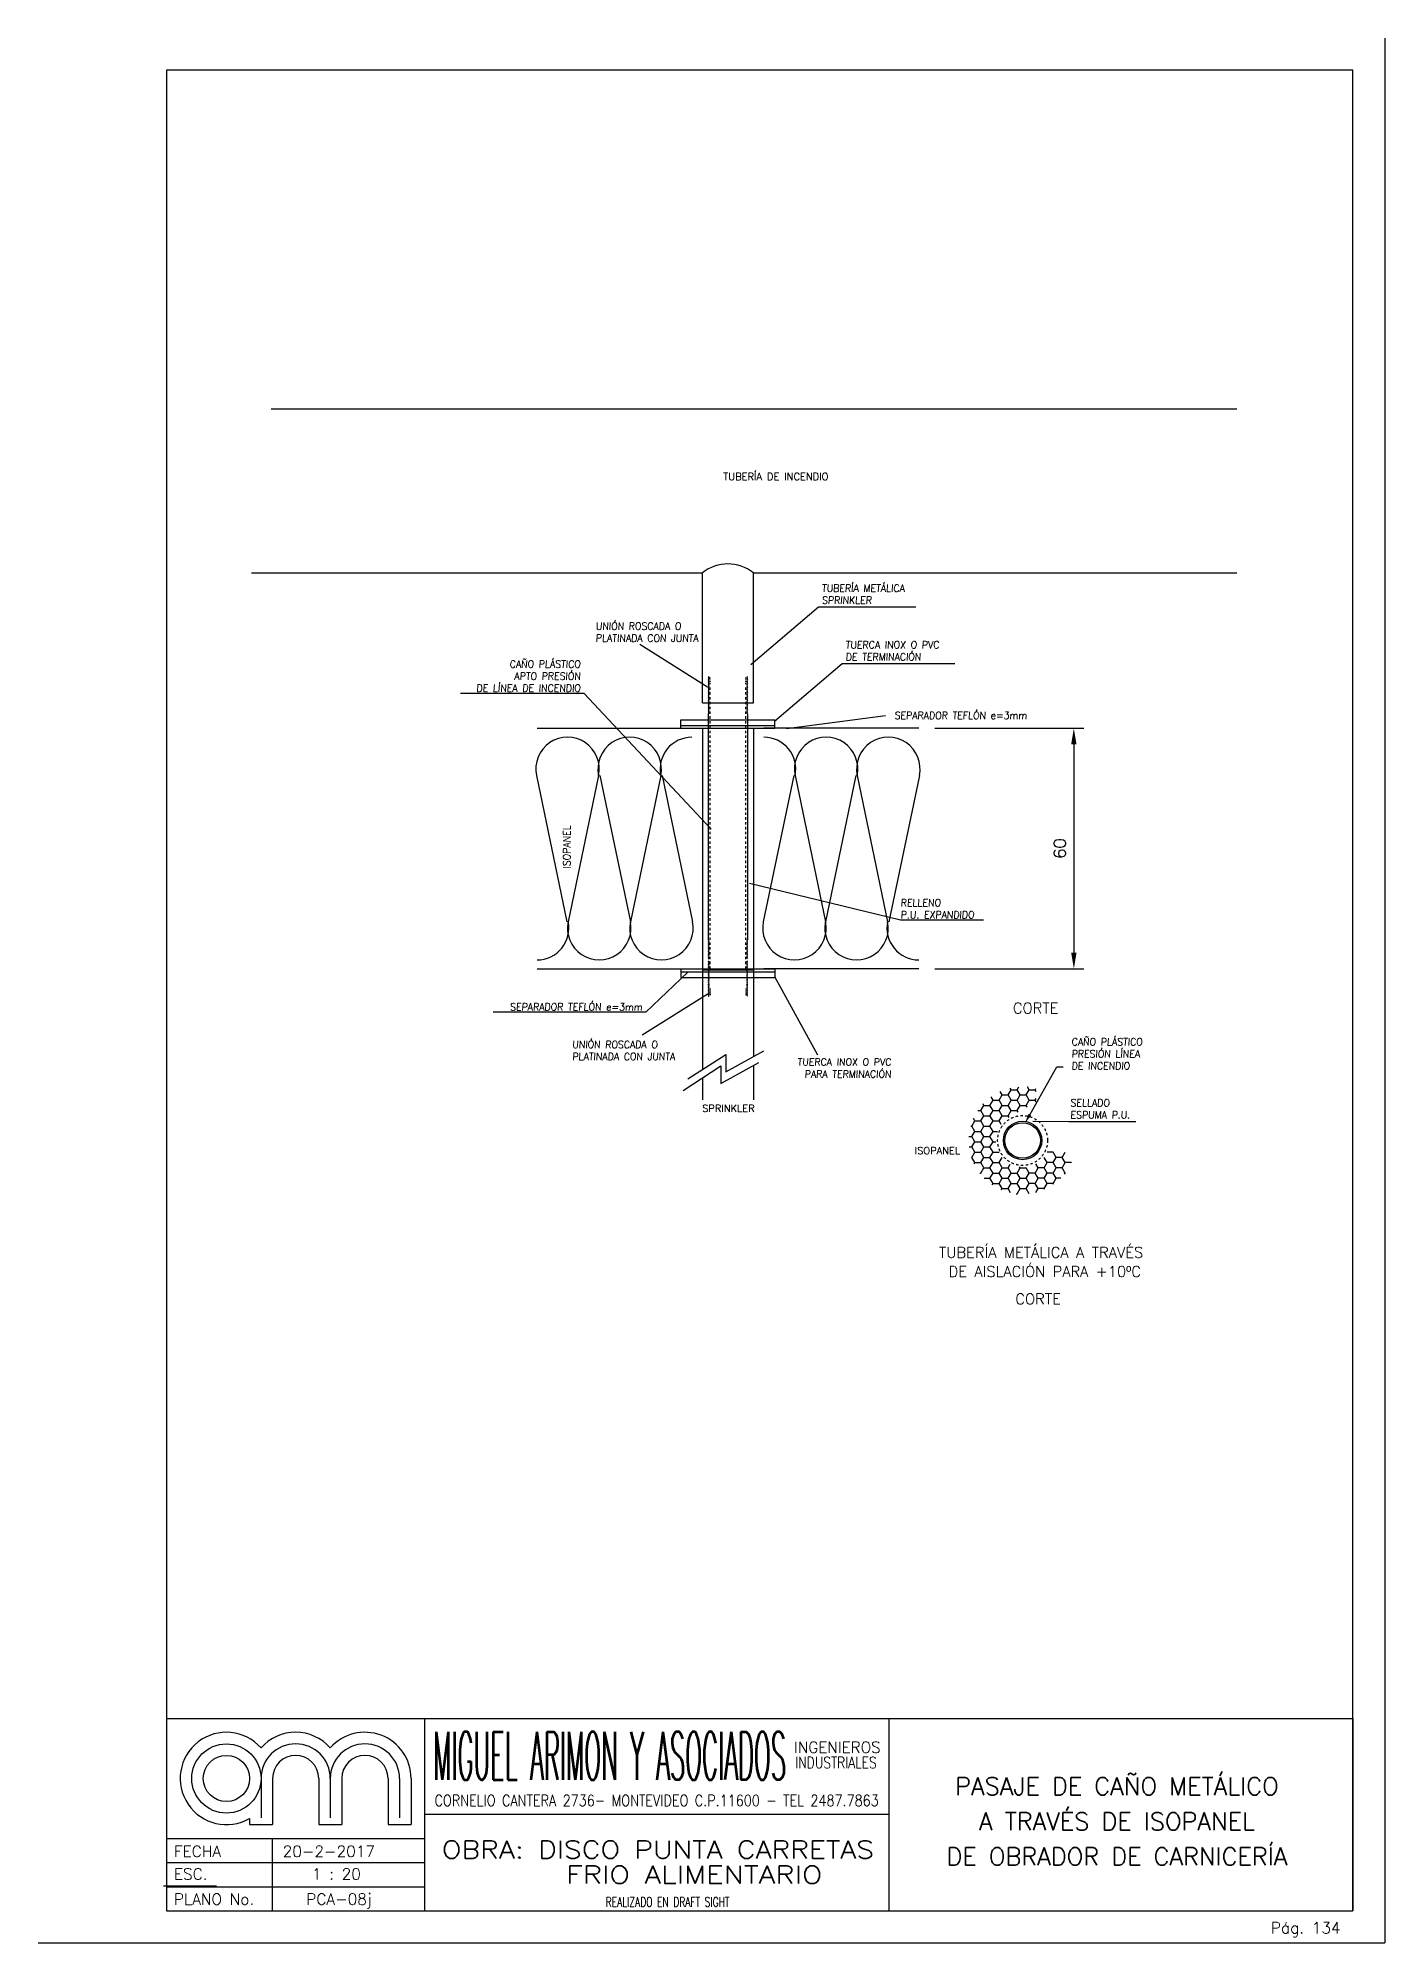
# Model space of a CAD drawing. Extents: x 2682 to 23682, y -29604 to -17724.
# Drawn here: x 19482 to 23682, y -29604 to -23664 of the extents above; entities that cross this region are included whole.
import ezdxf
from ezdxf.enums import TextEntityAlignment as Align

# ---------------------------------------------------------------- set-up
doc = ezdxf.new("R2010")
doc.units = 0
doc.header["$MEASUREMENT"] = 0
doc.header["$PDMODE"] = 33
doc.linetypes.add('PUN2', pattern=[15, 7.5, -7.5])
doc.layers.get('0').update_dxf_attribs({"linetype": 'CONTINUOUS'})
doc.layers.get('DEFPOINTS').update_dxf_attribs({"linetype": 'CONTINUOUS'})
for name, color, linetype in [('0.25', 50, 'CONTINUOUS'), ('0.6', 15, 'CONTINUOUS'), ('FI', 2, 'CONTINUOUS'), ('FIN', 2, 'CONTINUOUS'), ('GR', 9, 'CONTINUOUS'), ('ISO', 19, 'CONTINUOUS'), ('MA', 15, 'CONTINUOUS'), ('ME', 7, 'CONTINUOUS'), ('MF', 19, 'CONTINUOUS'), ('QUOTE', 4, 'CONTINUOUS'), ('RIEL', 70, 'CONTINUOUS'), ('TX', 13, 'CONTINUOUS')]:
    doc.layers.add(name, color=color, linetype=linetype)
doc.styles.add('ROMANS', font='romans')
doc.styles.add('rpm', font='romans.shx', dxfattribs={"width": 0.95, "oblique": 3})
doc.dimstyles.new('RPM 1-25', dxfattribs={"dimscale": 25, "dimtxt": 1.5, "dimasz": 2, "dimexe": 1.25, "dimexo": 2, "dimgap": 1, "dimtad": 1, "dimdec": 0, "dimtxsty": 'ROMANS', "dimcen": 2.5, "dimclrd": 256, "dimclre": 256, "dimclrt": 256, "dimadec": 0, "dimazin": 0, "dimtfac": 1, "dimtdec": 0, "dimtix": 1, "dimtmove": 2, "dimatfit": 3, "dimfxl": 1, "dimtolj": 1, "dimlwd": -1, "dimlwe": -1, "dimarcsym": 0})
doc.dimstyles.new('RPM 1-5', dxfattribs={"dimscale": 5, "dimtxt": 1.5, "dimasz": 2, "dimexe": 1.25, "dimexo": 2, "dimgap": 1, "dimtad": 1, "dimdec": 0, "dimtxsty": 'ROMANS', "dimcen": 2.5, "dimclrd": 256, "dimclre": 256, "dimclrt": 256, "dimadec": 0, "dimazin": 0, "dimtfac": 1, "dimtdec": 0, "dimtix": 1, "dimtmove": 2, "dimatfit": 3, "dimfxl": 1, "dimtolj": 1, "dimlwd": -1, "dimlwe": -1, "dimarcsym": 0})

msp = doc.modelspace()

# ---------------------------------------------------------------- texts
at = {"layer": '0.6', "style": 'ROMANS'}
for s, width, p, p2 in [('OBRA: DISCO PUNTA CARRETAS', 1.035604, (20741.14074, -29340.56464), (22089.15215, -29340.56464)), ('FRIO ALIMENTARIO', 1.088962, (21129.00234, -29418.87679), (21927.57484, -29418.87679))]:
    msp.add_text(s, height=55, dxfattribs=dict(at, width=width)).set_placement(p, p2, align=Align.FIT)
at = {"layer": 'FI', "style": 'ROMANS'}
for s, width, p, p2 in [('INGENIEROS ', 0.868836, (21839.37855, -29011.51609), (22133.33482, -29011.51609)), ('INDUSTRIALES', 0.729467, (21843.11524, -29059.23101), (22097.21306, -29059.23101)), ('CORNELIO CANTERA 2736- MONTEVIDEO C.P.11600 - TEL 2487.7863', 0.730272, (20718.35883, -29177.46292), (22103.44096, -29177.46292))]:
    msp.add_text(s, height=35, dxfattribs=dict(at, width=width)).set_placement(p, p2, align=Align.FIT)
for s, p in [('20-2-2017', (20244.83721, -29336.00121)), ('Pág. 134', (23326.47856, -29574.5967))]:
    msp.add_text(s, height=35, dxfattribs=at).set_placement(p)
at = {"layer": 'FI', "style": 'ROMANS', "width": 0.691964}
msp.add_text('REALIZADO EN DRAFT SIGHT', height=30, dxfattribs=at).set_placement((21445.19497, -29476.37237), align=Align.MIDDLE)
at = {"layer": 'GR', "style": 'ROMANS', "width": 0.325217}
msp.add_text('MIGUEL ARIMON Y ASOCIADOS', height=150, dxfattribs=at).set_placement((20713.37653, -29095.82046), (21814.467, -29095.82046), align=Align.FIT)
at = {"layer": 'MA', "style": 'ROMANS'}
for s, p in [('PASAJE DE CAÑO METÁLICO', (22846.55045, -29106.23022)), ('A TRAVÉS DE ISOPANEL', (22846.55045, -29215.80329)), ('DE OBRADOR DE CARNICERÍA', (22846.55045, -29325.2783))]:
    msp.add_text(s, height=55, dxfattribs=at).set_placement(p, align=Align.MIDDLE)
at = {"layer": 'ME', "style": 'ROMANS'}
for s, p in [('FECHA', (19905.58729, -29336.00121)), ('ESC.', (19905.58729, -29406.61315)), ('1 : 20', (20335.67919, -29406.61315)), ('PLANO No.', (19905.58729, -29485.01244)), ('PCA-08j', (20318.35565, -29485.01244))]:
    msp.add_text(s, height=35, dxfattribs=at).set_placement(p)
at = {"layer": 'TX', "style": 'rpm'}
for s, p in [('TUBERÍA DE INCENDIO', (21619.02426, -25042.59592)), ('SPRINKLER', (21552.86745, -27012.79086)), ('ISOPANEL', (22215.81692, -27144.81186))]:
    msp.add_text(s, height=22.5, dxfattribs=at).set_placement(p)
at = {"layer": 'TX', "style": 'rpm', "oblique": 3, "width": 0.95}
msp.add_text('SEPARADOR TEFLÓN e=3mm', height=22.5, dxfattribs=at).set_placement((22152.77972, -25787.56782))
msp.add_text('ISOPANEL', height=22.5, rotation=90, dxfattribs=at).set_placement((21142.03132, -26254.13597))
at = {"layer": 'TX', "style": 'ROMANS'}
for s, p in [('CORTE', (22592.94661, -26689.05842)), ('TUBERÍA METÁLICA A TRAVÉS ', (22621.39336, -27445.07999)), ('DE AISLACIÓN PARA +10ºC', (22621.39336, -27504.70774)), ('CORTE', (22600.64852, -27595.75972))]:
    msp.add_text(s, height=33.471, dxfattribs=at).set_placement(p, align=Align.MIDDLE)
at = {"layer": 'TX', "char_height": 22.5, "style": 'rpm'}
for s, insert, attachment_point in [('TUBERÍA METÁLICA\\PSPRINKLER', (21926.36634, -25368.27406), 1), ('UNIÓN ROSCADA O\\PPLATINADA CON JUNTA', (21221.12502, -25486.37645), 1), ('CAÑO PLÁSTICO \\PAPTO PRESIÓN\\PDE LÍNEA DE INCENDIO', (21174.00682, -25702.38458), 9), ('TUERCA INOX O PVC\\PDE TERMINACIÓN', (22000.33676, -25544.89039), 1), ('RELLENO \\PP.U. EXPANDIDO', (22171.93561, -26349.08176), 1), ('SEPARADOR TEFLÓN e=3mm', (21366.86077, -26696.30985), 9), ('UNIÓN ROSCADA O\\PPLATINADA CON JUNTA', (21147.8169, -26791.27013), 1), ('CAÑO PLÁSTICO\\PPRESIÓN LÍNEA\\PDE INCENDIO', (22704.83974, -26782.90089), 1), ('TUERCA INOX O PVC \\PPARA TERMINACIÓN', (22142.61543, -26875.83733), 6), ('SELLADO \\PESPUMA P.U.', (22701.20753, -26973.05994), 1)]:
    msp.add_mtext(s, dxfattribs=dict(at, insert=insert, attachment_point=attachment_point))

# ---------------------------------------------------------------- blocks, each defined once
blk = doc.blocks.new('*D847')
at = {"layer": 'DEFPOINTS', "color": 0, "transparency": 16777216}
for p in [(22228.3, -25816.4), (22228.3, -26566.4), (22712, -26566.4)]:
    blk.add_point(p, dxfattribs=at)
at = {"layer": 'TX', "transparency": 16777216}
for p, q in [((22278.3, -25816.4), (22743.3, -25816.4)), ((22712, -25866.4), (22712, -26516.4)), ((22278.3, -26566.4), (22743.3, -26566.4))]:
    blk.add_line(p, q, dxfattribs=at)
for points in [[(22703.7, -25866.4), (22720.4, -25866.4), (22712, -25816.4)], [(22703.7, -26516.4), (22720.4, -26516.4), (22712, -26566.4)]]:
    blk.add_solid(points, dxfattribs=at)
at = {"layer": 'TX', "transparency": 16777216, "insert": (22668.3, -26191.4), "char_height": 37.5, "attachment_point": 5, "rotation": 90, "style": 'ROMANS'}
blk.add_mtext('\\A1;60', dxfattribs=at)

# ---------------------------------------------------------------- dimensions: what is measured, and where the dimension line sits
at = {"layer": 'TX'}
dim = msp.add_linear_dim(base=(22712.03155, -26566.44385), p1=(22228.29769, -25816.44385), p2=(22228.29769, -26566.44385), angle=90, text='60', dimstyle='RPM 1-25', dxfattribs=at)
dim.commit()
dim.dimension.update_dxf_attribs({"geometry": '*D847', "text_midpoint": (22668.28155, -26191.44385)})

# ---------------------------------------------------------------- linework, layer by layer
for p, q in [((21486.01229, -25807.44385), (21486.01229, -25789.44385)), ((21486.01229, -25789.44385), (21780.01229, -25789.44385)), ((21486.01229, -25816.44385), (21486.01229, -25807.44385)), ((21486.01229, -25807.44385), (21780.01229, -25807.44385)), ((21486.01229, -25816.44385), (21780.01229, -25816.44385)), ((21780.01229, -25807.44385), (21780.01229, -25789.44385)), ((21780.01229, -25816.44385), (21780.01229, -25807.44385)), ((21486.01229, -26566.44385), (21486.01229, -26575.44385)), ((21486.01229, -26566.44385), (21780.01229, -26566.44385)), ((21486.01229, -26575.44385), (21486.01229, -26593.44385)), ((21486.01229, -26575.44385), (21780.01229, -26575.44385)), ((21486.01229, -26593.44385), (21780.01229, -26593.44385)), ((21780.01229, -26575.44385), (21780.01229, -26593.44385))]:
    msp.add_line(p, q)
at = {"layer": '0.25'}
for radius in [60, 55.5]:
    msp.add_circle((22552.16689, -27101.65009), radius, dxfattribs=at)
at = {"layer": '0.6'}
for p, q in [((19882.04509, -23763.99649), (19882.04509, -29503.99649)), ((23582.04509, -23763.99649), (19882.04509, -23763.99649)), ((23582.04509, -29503.99649), (23582.04509, -23763.99649)), ((19882.04509, -29503.99649), (23582.04509, -29503.99649))]:
    msp.add_line(p, q, dxfattribs=at)
at = {"layer": 'FI'}
for p, q in [((23682.04509, -23663.99649), (23682.04509, -29603.99649)), ((23682.06483, -23663.99649), (23682.06483, -29603.99649)), ((19882.04509, -29353.59627), (20688.4446, -29353.59627)), ((19882.04509, -29428.79627), (20688.4446, -29428.79627)), ((19482.03522, -29603.99649), (23682.04509, -29603.99649)), ((19482.05496, -29603.99649), (23682.06483, -29603.99649))]:
    msp.add_line(p, q, dxfattribs=at)
at = {"layer": 'FIN'}
for p, q in [((21571.74229, -25654.75071), (21574.50229, -25657.00071)), ((21574.50229, -25657.00071), (21571.74229, -25659.25071)), ((21571.74229, -25659.25071), (21574.50229, -25661.50071)), ((21573.12229, -25655.87571), (21574.50229, -25657.00071)), ((21577.74229, -25660.75071), (21577.74229, -25657.75071)), ((21688.74229, -25660.75071), (21688.74229, -25657.75071)), ((21694.74229, -25654.75071), (21691.98229, -25657.00071)), ((21693.36229, -25655.87571), (21691.98229, -25657.00071)), ((21691.98229, -25657.00071), (21694.74229, -25659.25071)), ((21694.74229, -25659.25071), (21691.98229, -25661.50071)), ((21574.50229, -25661.50071), (21571.74229, -25663.75071)), ((21571.74229, -25663.75071), (21574.50229, -25666.00071)), ((21574.50229, -25666.00071), (21571.74229, -25668.25071)), ((21571.74229, -25668.25071), (21574.50229, -25670.50071)), ((21574.50229, -25670.50071), (21571.74229, -25672.75071)), ((21571.74229, -25672.75071), (21574.50229, -25675.00071)), ((21574.50229, -25675.00071), (21571.74229, -25677.25071)), ((21571.74229, -25677.25071), (21574.50229, -25679.50071)), ((21574.50229, -25679.50071), (21571.74229, -25681.75071)), ((21571.74229, -25681.75071), (21574.50229, -25684.00071)), ((21574.50229, -25684.00071), (21571.74229, -25686.25071)), ((21571.74229, -25686.25071), (21574.50229, -25688.50071)), ((21574.50229, -25688.50071), (21571.74229, -25690.75071)), ((21571.74229, -25690.75071), (21574.50229, -25693.00071)), ((21574.50229, -25693.00071), (21571.74229, -25695.25071)), ((21571.74229, -25695.25071), (21574.50229, -25697.50071)), ((21574.50229, -25697.50071), (21571.74229, -25699.75071)), ((21571.74229, -25699.75071), (21574.50229, -25702.00071)), ((21574.50229, -25702.00071), (21571.74229, -25704.25071)), ((21571.74229, -25704.25071), (21574.50229, -25706.50071)), ((21574.50229, -25706.50071), (21571.74229, -25708.75071)), ((21571.74229, -25708.75071), (21574.50229, -25711.00071)), ((21574.50229, -25711.00071), (21571.74229, -25713.25071)), ((21571.74229, -25713.25071), (21574.50229, -25715.50071)), ((21574.50229, -25715.50071), (21571.74229, -25717.75071)), ((21571.74229, -25717.75071), (21574.50229, -25720.00071)), ((21574.50229, -25720.00071), (21571.74229, -25722.25071)), ((21573.12229, -25682.87571), (21574.50229, -25684.00071)), ((21577.74229, -25666.75071), (21577.74229, -25663.75071)), ((21577.74229, -25672.75071), (21577.74229, -25669.75071)), ((21577.74229, -25678.75071), (21577.74229, -25675.75071)), ((21688.74229, -25666.75071), (21688.74229, -25663.75071)), ((21688.74229, -25672.75071), (21688.74229, -25669.75071)), ((21688.74229, -25678.75071), (21688.74229, -25675.75071)), ((21691.98229, -25661.50071), (21694.74229, -25663.75071)), ((21694.74229, -25663.75071), (21691.98229, -25666.00071)), ((21691.98229, -25666.00071), (21694.74229, -25668.25071)), ((21694.74229, -25668.25071), (21691.98229, -25670.50071)), ((21691.98229, -25670.50071), (21694.74229, -25672.75071)), ((21694.74229, -25672.75071), (21691.98229, -25675.00071)), ((21691.98229, -25675.00071), (21694.74229, -25677.25071)), ((21694.74229, -25677.25071), (21691.98229, -25679.50071)), ((21691.98229, -25679.50071), (21694.74229, -25681.75071)), ((21694.74229, -25681.75071), (21691.98229, -25684.00071)), ((21693.36229, -25682.87571), (21691.98229, -25684.00071)), ((21693.36229, -25682.87571), (21691.98229, -25684.00071)), ((21691.98229, -25684.00071), (21694.74229, -25686.25071)), ((21694.74229, -25686.25071), (21691.98229, -25688.50071)), ((21691.98229, -25688.50071), (21694.74229, -25690.75071)), ((21694.74229, -25690.75071), (21691.98229, -25693.00071)), ((21691.98229, -25693.00071), (21694.74229, -25695.25071)), ((21694.74229, -25695.25071), (21691.98229, -25697.50071)), ((21691.98229, -25697.50071), (21694.74229, -25699.75071)), ((21694.74229, -25699.75071), (21691.98229, -25702.00071)), ((21691.98229, -25702.00071), (21694.74229, -25704.25071)), ((21694.74229, -25704.25071), (21691.98229, -25706.50071)), ((21691.98229, -25706.50071), (21694.74229, -25708.75071)), ((21694.74229, -25708.75071), (21691.98229, -25711.00071)), ((21691.98229, -25711.00071), (21694.74229, -25713.25071)), ((21694.74229, -25713.25071), (21691.98229, -25715.50071)), ((21691.98229, -25715.50071), (21694.74229, -25717.75071)), ((21694.74229, -25717.75071), (21691.98229, -25720.00071)), ((21691.98229, -25720.00071), (21694.74229, -25722.25071)), ((21571.74229, -25722.25071), (21574.50229, -25724.50071)), ((21574.50229, -25724.50071), (21571.74229, -25726.75071)), ((21571.74229, -25726.75071), (21574.50229, -25729.00071)), ((21574.50229, -25729.00071), (21571.74229, -25731.25071)), ((21571.74229, -25731.25071), (21574.50229, -25733.50071)), ((21574.50229, -25733.50071), (21571.74229, -25735.75071)), ((21571.74229, -25735.75071), (21574.50229, -25738.00071)), ((21574.50229, -25738.00071), (21571.74229, -25740.25071)), ((21571.74229, -25740.25071), (21574.50229, -25742.50071)), ((21574.50229, -25742.50071), (21571.74229, -25744.75071)), ((21571.74229, -25744.75071), (21574.50229, -25747.00071)), ((21574.50229, -25747.00071), (21571.74229, -25749.25071)), ((21571.74229, -25749.25071), (21574.50229, -25751.50071)), ((21574.50229, -25751.50071), (21571.74229, -25753.75071)), ((21571.74229, -25753.75071), (21574.50229, -25756.00071)), ((21574.50229, -25756.00071), (21571.74229, -25758.25071)), ((21571.74229, -25758.25071), (21574.50229, -25760.50071)), ((21574.50229, -25760.50071), (21571.74229, -25762.75071)), ((21571.74229, -25762.75071), (21574.50229, -25765.00071)), ((21574.50229, -25765.00071), (21571.74229, -25767.25071)), ((21571.74229, -25767.25071), (21574.50229, -25769.50071)), ((21574.50229, -25769.50071), (21571.74229, -25771.75071)), ((21571.74229, -25771.75071), (21571.74229, -26476.44385)), ((21694.74229, -25722.25071), (21691.98229, -25724.50071)), ((21691.98229, -25724.50071), (21694.74229, -25726.75071)), ((21694.74229, -25726.75071), (21691.98229, -25729.00071)), ((21691.98229, -25729.00071), (21694.74229, -25731.25071)), ((21694.74229, -25731.25071), (21691.98229, -25733.50071)), ((21691.98229, -25733.50071), (21694.74229, -25735.75071)), ((21694.74229, -25735.75071), (21691.98229, -25738.00071)), ((21691.98229, -25738.00071), (21694.74229, -25740.25071)), ((21694.74229, -25740.25071), (21691.98229, -25742.50071)), ((21691.98229, -25742.50071), (21694.74229, -25744.75071)), ((21694.74229, -25744.75071), (21691.98229, -25747.00071)), ((21691.98229, -25747.00071), (21694.74229, -25749.25071)), ((21694.74229, -25749.25071), (21691.98229, -25751.50071)), ((21691.98229, -25751.50071), (21694.74229, -25753.75071)), ((21694.74229, -25753.75071), (21691.98229, -25756.00071)), ((21691.98229, -25756.00071), (21694.74229, -25758.25071)), ((21694.74229, -25758.25071), (21691.98229, -25760.50071)), ((21691.98229, -25760.50071), (21694.74229, -25762.75071)), ((21694.74229, -25762.75071), (21691.98229, -25765.00071)), ((21691.98229, -25765.00071), (21694.74229, -25767.25071)), ((21694.74229, -25767.25071), (21691.98229, -25769.50071)), ((21691.98229, -25769.50071), (21694.74229, -25771.75071)), ((21694.74229, -25771.75071), (21694.74229, -26476.44385)), ((21691.98229, -26478.69385), (21694.74229, -26476.44385)), ((21694.74229, -26480.94385), (21691.98229, -26478.69385)), ((21691.98229, -26483.19385), (21694.74229, -26480.94385)), ((21694.74229, -26485.44385), (21691.98229, -26483.19385)), ((21691.98229, -26487.69385), (21694.74229, -26485.44385)), ((21694.74229, -26489.94385), (21691.98229, -26487.69385)), ((21691.98229, -26492.19385), (21694.74229, -26489.94385)), ((21694.74229, -26494.44385), (21691.98229, -26492.19385)), ((21691.98229, -26496.69385), (21694.74229, -26494.44385)), ((21694.74229, -26498.94385), (21691.98229, -26496.69385)), ((21691.98229, -26501.19385), (21694.74229, -26498.94385)), ((21694.74229, -26503.44385), (21691.98229, -26501.19385)), ((21691.98229, -26505.69385), (21694.74229, -26503.44385)), ((21694.74229, -26507.94385), (21691.98229, -26505.69385)), ((21691.98229, -26510.19385), (21694.74229, -26507.94385)), ((21694.74229, -26512.44385), (21691.98229, -26510.19385)), ((21691.98229, -26514.69385), (21694.74229, -26512.44385)), ((21694.74229, -26516.94385), (21691.98229, -26514.69385)), ((21691.98229, -26519.19385), (21694.74229, -26516.94385)), ((21694.74229, -26521.44385), (21691.98229, -26519.19385)), ((21691.98229, -26523.69385), (21694.74229, -26521.44385)), ((21694.74229, -26525.94385), (21691.98229, -26523.69385)), ((21691.98229, -26528.19385), (21694.74229, -26525.94385)), ((21694.74229, -26530.44385), (21691.98229, -26528.19385)), ((21691.98229, -26532.69385), (21694.74229, -26530.44385)), ((21694.74229, -26534.94385), (21691.98229, -26532.69385)), ((21694.74229, -26543.94385), (21691.98229, -26541.69385)), ((21694.74229, -26543.94385), (21691.98229, -26541.69385)), ((21691.98229, -26546.19385), (21694.74229, -26543.94385)), ((21691.98229, -26546.19385), (21694.74229, -26543.94385)), ((21694.74229, -26548.44385), (21691.98229, -26546.19385)), ((21694.74229, -26548.44385), (21691.98229, -26546.19385)), ((21691.98229, -26550.69385), (21694.74229, -26548.44385)), ((21691.98229, -26550.69385), (21694.74229, -26548.44385)), ((21694.74229, -26552.94385), (21691.98229, -26550.69385)), ((21694.74229, -26552.94385), (21691.98229, -26550.69385)), ((21574.50229, -26573.19385), (21571.74229, -26570.94385)), ((21571.74229, -26575.44385), (21574.50229, -26573.19385)), ((21574.50229, -26577.69385), (21571.74229, -26575.44385)), ((21571.74229, -26579.94385), (21574.50229, -26577.69385)), ((21574.50229, -26582.19385), (21571.74229, -26579.94385)), ((21571.74229, -26584.44385), (21574.50229, -26582.19385)), ((21574.50229, -26586.69385), (21571.74229, -26584.44385)), ((21571.74229, -26588.94385), (21574.50229, -26586.69385)), ((21574.50229, -26591.19385), (21571.74229, -26588.94385)), ((21571.74229, -26593.44385), (21574.50229, -26591.19385)), ((21574.50229, -26595.69385), (21571.74229, -26593.44385)), ((21571.74229, -26597.94385), (21574.50229, -26595.69385)), ((21574.50229, -26600.19385), (21571.74229, -26597.94385)), ((21571.74229, -26602.44385), (21574.50229, -26600.19385)), ((21574.50229, -26604.69385), (21571.74229, -26602.44385)), ((21571.74229, -26606.94385), (21574.50229, -26604.69385)), ((21574.50229, -26609.19385), (21571.74229, -26606.94385)), ((21571.74229, -26611.44385), (21574.50229, -26609.19385)), ((21574.50229, -26613.387), (21571.74229, -26611.137)), ((21574.50229, -26613.387), (21571.74229, -26611.137)), ((21691.98229, -26555.19385), (21694.74229, -26552.94385)), ((21691.98229, -26555.19385), (21694.74229, -26552.94385)), ((21694.74229, -26557.44385), (21691.98229, -26555.19385)), ((21694.74229, -26557.44385), (21691.98229, -26555.19385)), ((21691.98229, -26559.69385), (21694.74229, -26557.44385)), ((21691.98229, -26559.69385), (21694.74229, -26557.44385)), ((21694.74229, -26561.94385), (21691.98229, -26559.69385)), ((21694.74229, -26561.94385), (21691.98229, -26559.69385)), ((21691.98229, -26564.19385), (21694.74229, -26561.94385)), ((21691.98229, -26564.19385), (21694.74229, -26561.94385)), ((21694.74229, -26566.44385), (21691.98229, -26564.19385)), ((21694.74229, -26566.44385), (21691.98229, -26564.19385)), ((21691.98229, -26568.69385), (21694.74229, -26566.44385)), ((21691.98229, -26568.69385), (21694.74229, -26566.44385)), ((21694.74229, -26570.94385), (21691.98229, -26568.69385)), ((21691.98229, -26573.19385), (21694.74229, -26570.94385)), ((21694.74229, -26575.44385), (21691.98229, -26573.19385)), ((21691.98229, -26577.69385), (21694.74229, -26575.44385)), ((21694.74229, -26579.94385), (21691.98229, -26577.69385)), ((21691.98229, -26582.19385), (21694.74229, -26579.94385)), ((21694.74229, -26584.44385), (21691.98229, -26582.19385)), ((21691.98229, -26586.69385), (21694.74229, -26584.44385)), ((21694.74229, -26588.94385), (21691.98229, -26586.69385)), ((21691.98229, -26591.19385), (21694.74229, -26588.94385)), ((21694.74229, -26593.44385), (21691.98229, -26591.19385)), ((21691.98229, -26595.69385), (21694.74229, -26593.44385)), ((21694.74229, -26597.94385), (21691.98229, -26595.69385)), ((21691.98229, -26600.19385), (21694.74229, -26597.94385)), ((21694.74229, -26602.44385), (21691.98229, -26600.19385)), ((21691.98229, -26604.69385), (21694.74229, -26602.44385)), ((21694.74229, -26606.94385), (21691.98229, -26604.69385)), ((21691.98229, -26609.19385), (21694.74229, -26606.94385)), ((21694.74229, -26611.44385), (21691.98229, -26609.19385)), ((21691.98229, -26613.387), (21694.74229, -26611.137)), ((21691.98229, -26613.387), (21694.74229, -26611.137)), ((21574.50229, -26613.69385), (21571.74229, -26611.44385)), ((21571.74229, -26615.637), (21574.50229, -26613.387)), ((21571.74229, -26615.637), (21574.50229, -26613.387)), ((21571.74229, -26615.94385), (21574.50229, -26613.69385)), ((21574.50229, -26617.887), (21571.74229, -26615.637)), ((21574.50229, -26617.887), (21571.74229, -26615.637)), ((21574.50229, -26618.19385), (21571.74229, -26615.94385)), ((21571.74229, -26620.44385), (21574.50229, -26618.19385)), ((21574.50229, -26622.69385), (21571.74229, -26620.44385)), ((21571.74229, -26624.94385), (21574.50229, -26622.69385)), ((21574.50229, -26627.19385), (21571.74229, -26624.94385)), ((21571.74229, -26629.44385), (21574.50229, -26627.19385)), ((21574.50229, -26631.69385), (21571.74229, -26629.44385)), ((21571.74229, -26633.94385), (21574.50229, -26631.69385)), ((21574.50229, -26636.19385), (21571.74229, -26633.94385)), ((21571.74229, -26638.44385), (21574.50229, -26636.19385)), ((21574.50229, -26640.69385), (21571.74229, -26638.44385)), ((21571.74229, -26642.94385), (21574.50229, -26640.69385)), ((21574.50229, -26645.19385), (21571.74229, -26642.94385)), ((21571.74229, -26647.44385), (21574.50229, -26645.19385)), ((21574.50229, -26649.69385), (21571.74229, -26647.44385)), ((21571.74229, -26651.94385), (21574.50229, -26649.69385)), ((21573.12229, -26623.81885), (21574.50229, -26622.69385)), ((21573.12229, -26650.81885), (21574.50229, -26649.69385)), ((21577.74229, -26627.94385), (21577.74229, -26630.94385)), ((21577.74229, -26633.94385), (21577.74229, -26636.94385)), ((21577.74229, -26639.94385), (21577.74229, -26642.94385)), ((21577.74229, -26645.94385), (21577.74229, -26648.94385)), ((21688.74229, -26627.94385), (21688.74229, -26630.94385)), ((21688.74229, -26633.94385), (21688.74229, -26636.94385)), ((21688.74229, -26639.94385), (21688.74229, -26642.94385)), ((21688.74229, -26645.94385), (21688.74229, -26648.94385)), ((21691.98229, -26613.69385), (21694.74229, -26611.44385)), ((21694.74229, -26615.637), (21691.98229, -26613.387)), ((21694.74229, -26615.637), (21691.98229, -26613.387)), ((21694.74229, -26615.94385), (21691.98229, -26613.69385)), ((21691.98229, -26617.887), (21694.74229, -26615.637)), ((21691.98229, -26617.887), (21694.74229, -26615.637)), ((21691.98229, -26618.19385), (21694.74229, -26615.94385)), ((21694.74229, -26620.44385), (21691.98229, -26618.19385)), ((21691.98229, -26622.69385), (21694.74229, -26620.44385)), ((21693.36229, -26623.81885), (21691.98229, -26622.69385)), ((21694.74229, -26624.94385), (21691.98229, -26622.69385)), ((21693.36229, -26623.81885), (21691.98229, -26622.69385)), ((21691.98229, -26627.19385), (21694.74229, -26624.94385)), ((21694.74229, -26629.44385), (21691.98229, -26627.19385)), ((21691.98229, -26631.69385), (21694.74229, -26629.44385)), ((21694.74229, -26633.94385), (21691.98229, -26631.69385)), ((21691.98229, -26636.19385), (21694.74229, -26633.94385)), ((21694.74229, -26638.44385), (21691.98229, -26636.19385)), ((21691.98229, -26640.69385), (21694.74229, -26638.44385)), ((21694.74229, -26642.94385), (21691.98229, -26640.69385)), ((21691.98229, -26645.19385), (21694.74229, -26642.94385)), ((21694.74229, -26647.44385), (21691.98229, -26645.19385)), ((21691.98229, -26649.69385), (21694.74229, -26647.44385)), ((21693.36229, -26650.81885), (21691.98229, -26649.69385)), ((21694.74229, -26651.94385), (21691.98229, -26649.69385))]:
    msp.add_line(p, q, dxfattribs=at)
at = {"layer": 'FIN', "linetype": 'PUN2'}
for p, q in [((21577.74229, -26566.44385), (21577.74229, -25681.75071)), ((21688.74229, -26566.44385), (21688.74229, -25681.75071))]:
    msp.add_line(p, q, dxfattribs=at)
msp.add_circle((22552.16689, -27101.65009), 77.77, dxfattribs=at)
at = {"layer": 'ISO'}
for p, q in [((21553.74229, -25816.44385), (21553.74229, -26566.44385)), ((21712.74229, -25816.44385), (21712.74229, -26566.44385))]:
    msp.add_line(p, q, dxfattribs=at)
at = {"layer": 'MA'}
for p, q in [((19882.04509, -28903.99649), (23582.04509, -28903.99649)), ((19882.04509, -28903.99649), (19882.04509, -29503.99649)), ((20688.4446, -29503.99649), (20688.4446, -28903.99649)), ((22135.24485, -28903.99649), (22135.24485, -29503.99649)), ((23582.02535, -28903.99649), (23582.02535, -29503.99649)), ((23582.04509, -28903.99649), (23582.04509, -29503.99649)), ((20177.24491, -29091.19638), (20177.24491, -29214.13487)), ((20213.24489, -29091.19638), (20213.24489, -29235.19629)), ((20357.2448, -29091.19638), (20357.2448, -29235.19629)), ((20393.24478, -29091.19638), (20393.24478, -29214.13487)), ((20429.24476, -29091.19638), (20429.24476, -29235.19629)), ((20573.24467, -29091.19638), (20573.24467, -29235.19629)), ((20609.24465, -29091.19638), (20609.24465, -29214.13487)), ((20645.24463, -29091.19638), (20645.24463, -29235.19629)), ((20141.24493, -29215.90396), (20141.24493, -29235.19629)), ((22135.24485, -29203.99649), (20688.4446, -29203.99649)), ((19882.04509, -29278.39627), (20688.4446, -29278.39627)), ((20141.24493, -29235.19629), (20213.24489, -29235.19629)), ((20357.2448, -29235.19629), (20429.24476, -29235.19629)), ((20573.24467, -29235.19629), (20645.24463, -29235.19629))]:
    msp.add_line(p, q, dxfattribs=at)
for radius in [107.99994, 71.99996]:
    msp.add_circle((20069.24498, -29091.19638), radius, dxfattribs=at)
for centre, radius, start, end in [((20069.24498, -29091.19638), 143.99991, 41.409622109, 300), ((20285.24485, -29091.19638), 143.99991, 41.409622109, 138.590377891), ((20285.24485, -29091.19638), 107.99994, 0, 180), ((20501.24472, -29091.19638), 143.99991, 0, 138.590377891), ((20501.24472, -29091.19638), 107.99994, 0, 180), ((20285.24485, -29091.19638), 71.99996, 0, 180), ((20501.24472, -29091.19638), 71.99996, 0, 180)]:
    msp.add_arc(centre, radius, start, end, dxfattribs=at)
at = {"layer": 'ME'}
msp.add_line((20211.77886, -29278.39627), (20211.77886, -29503.99649), dxfattribs=at)
at = {"layer": 'MF'}
for p, q in [((21553.74229, -25736.92325), (21712.74229, -25736.92325)), ((21553.74229, -26569.77132), (21712.74229, -26569.77132)), ((20038.153, -29426.70876), (19873.153, -29426.70876)), ((20038.153, -29426.70876), (19873.153, -29426.70876))]:
    msp.add_line(p, q, dxfattribs=at)
at = {"layer": 'QUOTE'}
for p, q in [((20209.27546, -24820.29624), (23220.80685, -24820.29624)), ((20147.75587, -25331.49526), (21553.74229, -25331.49526)), ((21553.74229, -25736.92325), (21553.74229, -25331.49526)), ((21712.74229, -25331.49526), (23220.80685, -25331.49526)), ((21712.74229, -25736.92325), (21712.74229, -25331.49526)), ((21553.74229, -26569.77132), (21553.74229, -26880.3857)), ((21712.74229, -26569.77132), (21712.74229, -26839.77128)), ((21508.42081, -26909.80978), (21626.60846, -26833.07879)), ((21626.60846, -26887.59819), (21744.79613, -26821.97299)), ((21626.60846, -26833.07879), (21626.60846, -26887.59819)), ((21493.26854, -26946.15604), (21611.45619, -26869.42505)), ((21553.74229, -26906.89466), (21553.74229, -26975.1993)), ((21611.45619, -26923.94445), (21729.64386, -26858.31925)), ((21611.45619, -26869.42505), (21611.45619, -26923.94445)), ((21712.74229, -26867.70405), (21712.74229, -26975.1993))]:
    msp.add_line(p, q, dxfattribs=at)
msp.add_arc((21633.24229, -25432.55361), 128.58087, 51.808781677, 128.191218323, dxfattribs=at)
at = {"layer": 'RIEL'}
for p, q in [((21038.1869, -25816.44385), (21553.74229, -25816.44385)), ((22228.29769, -25816.44385), (21745.74229, -25816.44385)), ((21036.1128, -25963.41247), (21130.96459, -26419.47523)), ((21229.96459, -25963.41247), (21135.1128, -26419.47523)), ((21229.96459, -25963.41247), (21135.1128, -26419.47523)), ((21229.96459, -25963.41247), (21135.1128, -26419.47523)), ((21234.1128, -25963.41247), (21328.96459, -26419.47523)), ((21423.81639, -25963.41247), (21328.96459, -26419.47523)), ((21427.96459, -25963.41247), (21522.81639, -26419.47523)), ((21838.51999, -25963.41247), (21743.66819, -26419.47523)), ((21842.66819, -25963.41247), (21937.51999, -26419.47523)), ((22032.37179, -25963.41247), (21937.51999, -26419.47523)), ((22036.51999, -25963.41247), (22131.37179, -26419.47523)), ((22036.51999, -25963.41247), (22131.37179, -26419.47523)), ((22036.51999, -25963.41247), (22131.37179, -26419.47523)), ((22230.37179, -25963.41247), (22135.51999, -26419.47523)), ((21574.50229, -26478.69385), (21571.74229, -26476.44385)), ((21571.74229, -26480.94385), (21574.50229, -26478.69385)), ((21574.50229, -26483.19385), (21571.74229, -26480.94385)), ((21571.74229, -26485.44385), (21574.50229, -26483.19385)), ((21574.50229, -26487.69385), (21571.74229, -26485.44385)), ((21571.74229, -26489.94385), (21574.50229, -26487.69385)), ((21574.50229, -26492.19385), (21571.74229, -26489.94385)), ((21571.74229, -26494.44385), (21574.50229, -26492.19385)), ((21574.50229, -26496.69385), (21571.74229, -26494.44385)), ((21571.74229, -26498.94385), (21574.50229, -26496.69385)), ((21574.50229, -26501.19385), (21571.74229, -26498.94385)), ((21571.74229, -26503.44385), (21574.50229, -26501.19385)), ((21574.50229, -26505.69385), (21571.74229, -26503.44385)), ((21571.74229, -26507.94385), (21574.50229, -26505.69385)), ((21574.50229, -26510.19385), (21571.74229, -26507.94385)), ((21571.74229, -26512.44385), (21574.50229, -26510.19385)), ((21574.50229, -26514.69385), (21571.74229, -26512.44385)), ((21571.74229, -26516.94385), (21574.50229, -26514.69385)), ((21574.50229, -26519.19385), (21571.74229, -26516.94385)), ((21571.74229, -26521.44385), (21574.50229, -26519.19385)), ((21574.50229, -26523.69385), (21571.74229, -26521.44385)), ((21571.74229, -26525.94385), (21574.50229, -26523.69385)), ((21574.50229, -26528.19385), (21571.74229, -26525.94385)), ((21571.74229, -26530.44385), (21574.50229, -26528.19385)), ((21574.50229, -26532.69385), (21571.74229, -26530.44385)), ((21571.74229, -26534.94385), (21574.50229, -26532.69385)), ((21571.74229, -26543.94385), (21574.50229, -26541.69385)), ((21571.74229, -26543.94385), (21574.50229, -26541.69385)), ((21574.50229, -26546.19385), (21571.74229, -26543.94385)), ((21574.50229, -26546.19385), (21571.74229, -26543.94385)), ((21571.74229, -26548.44385), (21574.50229, -26546.19385)), ((21571.74229, -26548.44385), (21574.50229, -26546.19385)), ((21574.50229, -26550.69385), (21571.74229, -26548.44385)), ((21574.50229, -26550.69385), (21571.74229, -26548.44385)), ((21571.74229, -26552.94385), (21574.50229, -26550.69385)), ((21571.74229, -26552.94385), (21574.50229, -26550.69385)), ((21038.1869, -26566.44385), (21520.74229, -26566.44385)), ((21574.50229, -26555.19385), (21571.74229, -26552.94385)), ((21574.50229, -26555.19385), (21571.74229, -26552.94385)), ((21571.74229, -26557.44385), (21574.50229, -26555.19385)), ((21571.74229, -26557.44385), (21574.50229, -26555.19385)), ((21574.50229, -26559.69385), (21571.74229, -26557.44385)), ((21574.50229, -26559.69385), (21571.74229, -26557.44385)), ((21571.74229, -26561.94385), (21574.50229, -26559.69385)), ((21571.74229, -26561.94385), (21574.50229, -26559.69385)), ((21574.50229, -26564.19385), (21571.74229, -26561.94385)), ((21574.50229, -26564.19385), (21571.74229, -26561.94385)), ((21571.74229, -26566.44385), (21574.50229, -26564.19385)), ((21571.74229, -26566.44385), (21574.50229, -26564.19385)), ((21574.50229, -26568.69385), (21571.74229, -26566.44385)), ((21574.50229, -26568.69385), (21571.74229, -26566.44385)), ((21571.74229, -26570.94385), (21574.50229, -26568.69385)), ((22228.29769, -26566.44385), (21745.74229, -26566.44385)), ((21780.01229, -26566.44385), (21780.01229, -26575.44385)), ((22459.92077, -26975.86252), (22454.03927, -26965.67545)), ((22478.67081, -26975.86231), (22488.04581, -26959.62433)), ((22488.04577, -26959.62454), (22482.09074, -26949.31012)), ((22488.04598, -26959.62447), (22506.79598, -26959.62447)), ((22516.17077, -26975.86252), (22506.79577, -26959.62454)), ((22506.79581, -26959.62433), (22516.17081, -26943.38635)), ((22516.17077, -26943.38657), (22513.35979, -26938.51781)), ((22516.17098, -26943.38649), (22534.92098, -26943.38649)), ((22544.29577, -26959.62454), (22534.92077, -26943.38657)), ((22534.92081, -26943.38635), (22540.10935, -26934.39953)), ((22534.92081, -26975.86231), (22544.29581, -26959.62433)), ((22544.29598, -26959.62447), (22563.04598, -26959.62447)), ((22572.42077, -26975.86252), (22563.04577, -26959.62454)), ((22563.04581, -26959.62433), (22572.42081, -26943.38635)), ((22572.42077, -26943.38657), (22567.38079, -26934.65707)), ((22572.42098, -26943.38649), (22591.17098, -26943.38649)), ((22594.24792, -26948.71634), (22591.17077, -26943.38657)), ((22591.17081, -26943.38635), (22593.60702, -26939.16671)), ((22412.8433, -27008.3384), (22422.42098, -27008.3384)), ((22431.79577, -27024.57645), (22422.42077, -27008.33847)), ((22422.42081, -27008.33826), (22431.79581, -26992.10028)), ((22422.42081, -27040.81421), (22431.79581, -27024.57623)), ((22431.79577, -26992.1005), (22429.21423, -26987.62914)), ((22431.79598, -26992.10042), (22450.54598, -26992.10042)), ((22431.79598, -27024.57637), (22450.54598, -27024.57637)), ((22459.92077, -27008.33847), (22450.54577, -26992.1005)), ((22459.92077, -27040.81442), (22450.54577, -27024.57645)), ((22450.54581, -26992.10028), (22459.92081, -26975.86231)), ((22450.54581, -27024.57623), (22459.92081, -27008.33826)), ((22459.92098, -26975.86244), (22478.67098, -26975.86244)), ((22459.92098, -27008.3384), (22478.67098, -27008.3384)), ((22488.04577, -26992.1005), (22478.67077, -26975.86252)), ((22488.04577, -27024.57645), (22478.67077, -27008.33847)), ((22478.67081, -27008.33826), (22488.04581, -26992.10028)), ((22478.67081, -27040.81421), (22488.04581, -27024.57623)), ((22488.04598, -26992.10042), (22506.79598, -26992.10042)), ((22488.04598, -27024.57637), (22506.79598, -27024.57637)), ((22516.17077, -27008.33847), (22506.79577, -26992.1005)), ((22509.92485, -27029.99617), (22506.79577, -27024.57645)), ((22506.79581, -26992.10028), (22516.17081, -26975.86231)), ((22506.79581, -27024.57623), (22516.17081, -27008.33826)), ((22516.17098, -26975.86244), (22534.92098, -26975.86244)), ((22516.17098, -27008.3384), (22534.92098, -27008.3384)), ((22544.29577, -26992.1005), (22534.92077, -26975.86252)), ((22538.04985, -27013.7582), (22534.92077, -27008.33847)), ((22534.92081, -27008.33826), (22544.29581, -26992.10028)), ((22544.29598, -26992.10042), (22563.04598, -26992.10042)), ((22566.17485, -26997.52022), (22563.04577, -26992.1005)), ((22563.04581, -26992.10028), (22572.42081, -26975.86231)), ((22572.42098, -26975.86244), (22591.17098, -26975.86244)), ((22594.24792, -26981.19229), (22591.17077, -26975.86252)), ((22591.17081, -26975.86231), (22594.24792, -26970.5326)), ((22390.52168, -27057.05233), (22394.29598, -27057.05233)), ((22403.67077, -27073.29038), (22394.29577, -27057.0524)), ((22394.29581, -27057.05219), (22403.67081, -27040.81421)), ((22394.29581, -27089.52814), (22403.67081, -27073.29016)), ((22403.67077, -27040.81442), (22399.1703, -27033.01937)), ((22403.67098, -27040.81435), (22422.42098, -27040.81435)), ((22403.67098, -27073.2903), (22422.42098, -27073.2903)), ((22431.79577, -27057.0524), (22422.42077, -27040.81442)), ((22431.79577, -27089.52835), (22422.42077, -27073.29038)), ((22422.42081, -27073.29016), (22431.79581, -27057.05219)), ((22431.79598, -27057.05233), (22450.54598, -27057.05233)), ((22459.92077, -27073.29038), (22450.54577, -27057.0524)), ((22450.54581, -27057.05219), (22459.92081, -27040.81421)), ((22450.54581, -27089.52814), (22459.92081, -27073.29016)), ((22459.92098, -27040.81435), (22478.67098, -27040.81435)), ((22459.92098, -27073.2903), (22473.97228, -27073.2903)), ((22485.26154, -27052.22997), (22478.67077, -27040.81442)), ((22384.92098, -27089.52828), (22394.29598, -27089.52828)), ((22385.72217, -27122.00423), (22394.29598, -27122.00423)), ((22403.67077, -27105.76633), (22394.29577, -27089.52835)), ((22403.67077, -27138.24228), (22394.29577, -27122.00431)), ((22394.29581, -27122.00409), (22403.67081, -27105.76612)), ((22394.29581, -27154.48005), (22403.67081, -27138.24207)), ((22403.67098, -27105.76625), (22422.42098, -27105.76625)), ((22403.67098, -27138.24221), (22422.42098, -27138.24221)), ((22431.79577, -27122.00431), (22422.42077, -27105.76633)), ((22431.79577, -27154.48026), (22422.42077, -27138.24228)), ((22422.42081, -27105.76612), (22431.79581, -27089.52814)), ((22422.42081, -27138.24207), (22431.79581, -27122.00409)), ((22431.79598, -27089.52828), (22450.54598, -27089.52828)), ((22431.79598, -27122.00423), (22450.54598, -27122.00423)), ((22431.79598, -27122.00423), (22450.54598, -27122.00423)), ((22459.92077, -27105.76633), (22450.54577, -27089.52835)), ((22459.92077, -27138.24228), (22450.54577, -27122.00431)), ((22450.54581, -27122.00409), (22459.92081, -27105.76612)), ((22450.54581, -27154.48005), (22459.92081, -27138.24207)), ((22459.92098, -27105.76625), (22469.09023, -27105.76625)), ((22459.92098, -27138.24221), (22478.67098, -27138.24221)), ((22647.42073, -27138.24221), (22628.67073, -27138.24221)), ((22656.7959, -27154.48005), (22647.4209, -27138.24207)), ((22675.54593, -27154.48026), (22684.92093, -27138.24228)), ((22393.02194, -27154.48018), (22394.29598, -27154.48018)), ((22403.67077, -27170.71823), (22394.29577, -27154.48026)), ((22401.29489, -27174.83324), (22403.67081, -27170.71802)), ((22403.67098, -27170.71816), (22422.42098, -27170.71816)), ((22418.72422, -27203.19411), (22422.42098, -27203.19411)), ((22431.79577, -27186.95621), (22422.42077, -27170.71823)), ((22422.42081, -27170.71802), (22431.79581, -27154.48005)), ((22422.42081, -27203.19397), (22431.79581, -27186.956)), ((22431.79598, -27154.48018), (22450.54598, -27154.48018)), ((22431.79598, -27186.95614), (22450.54598, -27186.95614)), ((22459.92077, -27170.71823), (22450.54577, -27154.48026)), ((22459.92077, -27203.19419), (22450.54577, -27186.95621)), ((22450.54581, -27186.956), (22459.92081, -27170.71802)), ((22450.54581, -27219.43195), (22459.92081, -27203.19397)), ((22459.92098, -27170.71816), (22478.67098, -27170.71816)), ((22459.92098, -27203.19411), (22478.67098, -27203.19411)), ((22488.04577, -27186.95621), (22478.67077, -27170.71823)), ((22488.04577, -27219.43216), (22478.67077, -27203.19419)), ((22478.67081, -27170.71802), (22488.04581, -27154.48005)), ((22478.67081, -27203.19397), (22488.04581, -27186.956)), ((22488.04598, -27186.95614), (22506.79598, -27186.95614)), ((22516.17077, -27203.19419), (22506.79577, -27186.95621)), ((22506.79581, -27186.956), (22513.52179, -27175.30626)), ((22506.79581, -27219.43195), (22516.17081, -27203.19397)), ((22516.17098, -27203.19411), (22534.92098, -27203.19411)), ((22544.29577, -27219.43216), (22534.92077, -27203.19419)), ((22534.92081, -27203.19397), (22544.29581, -27186.956)), ((22544.29577, -27186.95621), (22542.75929, -27184.29494)), ((22544.29598, -27186.95614), (22563.04598, -27186.95614)), ((22572.42077, -27203.19419), (22563.04577, -27186.95621)), ((22563.04581, -27219.43195), (22572.42081, -27203.19397)), ((22591.17073, -27203.19411), (22572.42073, -27203.19411)), ((22600.5459, -27219.43195), (22591.1709, -27203.19397)), ((22591.17093, -27203.19419), (22600.54593, -27186.95621)), ((22600.5459, -27186.956), (22593.10017, -27174.05963)), ((22619.29573, -27186.95614), (22600.54573, -27186.95614)), ((22628.6709, -27170.71802), (22619.2959, -27154.48005)), ((22628.6709, -27203.19397), (22619.2959, -27186.956)), ((22619.29593, -27186.95621), (22628.67093, -27170.71823)), ((22619.29593, -27219.43216), (22628.67093, -27203.19419)), ((22647.42073, -27170.71816), (22628.67073, -27170.71816)), ((22647.42073, -27203.19411), (22628.67073, -27203.19411)), ((22656.7959, -27186.956), (22647.4209, -27170.71802)), ((22656.7959, -27219.43195), (22647.4209, -27203.19397)), ((22647.42093, -27170.71823), (22656.79593, -27154.48026)), ((22647.42093, -27203.19419), (22656.79593, -27186.95621)), ((22675.54573, -27154.48018), (22656.79573, -27154.48018)), ((22675.54573, -27186.95614), (22656.79573, -27186.95614)), ((22684.9209, -27170.71802), (22675.5459, -27154.48005)), ((22684.9209, -27203.19397), (22675.5459, -27186.956)), ((22675.54593, -27186.95621), (22684.92093, -27170.71823)), ((22682.97195, -27206.56992), (22684.92093, -27203.19419)), ((22703.67073, -27170.71816), (22684.92073, -27170.71816)), ((22685.60956, -27203.19411), (22684.92073, -27203.19411)), ((22704.39416, -27171.97074), (22703.6709, -27170.71802)), ((22432.81223, -27219.43209), (22450.54598, -27219.43209)), ((22459.92077, -27235.67014), (22450.54577, -27219.43216)), ((22457.41991, -27240.00162), (22459.92081, -27235.66993)), ((22459.92098, -27235.67006), (22478.67098, -27235.67006)), ((22488.04577, -27251.90812), (22478.67077, -27235.67014)), ((22478.67081, -27235.66993), (22488.04581, -27219.43195)), ((22485.87193, -27255.67318), (22488.04581, -27251.9079)), ((22488.04598, -27219.43209), (22506.79598, -27219.43209)), ((22488.04598, -27251.90804), (22506.79598, -27251.90804)), ((22516.17077, -27235.67014), (22506.79577, -27219.43216)), ((22514.36489, -27265.01822), (22506.79577, -27251.90812)), ((22506.79581, -27251.9079), (22516.17081, -27235.66993)), ((22516.17098, -27235.67006), (22534.92098, -27235.67006)), ((22544.29577, -27251.90812), (22534.92077, -27235.67014)), ((22534.92081, -27235.66993), (22544.29581, -27219.43195)), ((22534.92081, -27268.14588), (22544.29581, -27251.9079)), ((22544.29598, -27219.43209), (22563.04598, -27219.43209)), ((22544.29598, -27251.90804), (22563.04598, -27251.90804)), ((22572.42077, -27235.67014), (22563.04577, -27219.43216)), ((22572.3997, -27268.1096), (22563.04577, -27251.90812)), ((22563.04581, -27251.9079), (22572.42081, -27235.66993)), ((22591.17073, -27235.67006), (22572.42073, -27235.67006)), ((22600.5459, -27251.9079), (22591.1709, -27235.66993)), ((22591.17093, -27235.67014), (22600.54593, -27219.43216)), ((22593.46704, -27264.16911), (22600.54593, -27251.90812)), ((22619.29573, -27219.43209), (22600.54573, -27219.43209)), ((22619.29573, -27251.90804), (22600.54573, -27251.90804)), ((22628.6709, -27235.66993), (22619.2959, -27219.43195)), ((22620.86077, -27254.61834), (22619.2959, -27251.9079)), ((22619.29593, -27251.90812), (22628.67093, -27235.67014)), ((22647.42073, -27235.67006), (22628.67073, -27235.67006)), ((22649.05928, -27238.50768), (22647.4209, -27235.66993)), ((22647.42093, -27235.67014), (22656.79593, -27219.43216)), ((22671.52155, -27219.43209), (22656.79573, -27219.43209)), ((22532.23597, -27268.14602), (22534.92098, -27268.14602)), ((22535.10454, -27268.46439), (22534.92077, -27268.14609))]:
    msp.add_line(p, q, dxfattribs=at)
for centre, start, end in [((21133.0387, -25943.25385), 348.251130886, 191.748869114), ((21326.89049, -25943.25385), 348.251130886, 191.748869114), ((21520.74229, -25943.25385), 90, 191.748869114), ((21745.74229, -25943.25385), 348.251130886, 90), ((21939.59409, -25943.25385), 348.251130886, 191.748869114), ((22133.44589, -25943.25385), 348.251130886, 191.748869114), ((21038.1869, -26439.63385), 270, 11.748869114), ((21232.0387, -26439.63385), 168.251130886, 11.748869114), ((21425.89049, -26439.63385), 168.251130886, 11.748869114), ((21840.59409, -26439.63385), 168.251130886, 11.748869114), ((22034.44589, -26439.63385), 168.251130886, 11.748869114), ((22228.29769, -26439.63385), 168.251130886, 270)]:
    msp.add_arc(centre, 99, start, end, dxfattribs=at)
at = {"layer": 'TX', "extrusion": (0, 0, -1)}
msp.add_line((21778.49979, -26590.70027), (21912.82201, -26834.35088), dxfattribs=at)
at = {"layer": 'TX'}
msp.add_lwpolyline([(22574.32458, -27021.53868), (22658.51484, -26871.89144), (22678.72428, -26871.89144)], dxfattribs=at)
msp.add_solid([(22578.68228, -27023.99029), (22559.61492, -27047.68492), (22569.96687, -27019.08707)], dxfattribs=at)

msp.set_redraw_order([(e.dxf.handle, doc.entitydb.next_handle()) for e in msp.query("TEXT MTEXT ATTDEF DIMENSION ARC_DIMENSION")])  # texts and dimensions are drawn at this point

# ---------------------------------------------------------------- leaders
at = {"layer": 'TX', "annotation_type": 0, "has_hookline": 1}
for points, hookline_direction, text_width in [([(21704.8103, -25617.89254), (21915.86634, -25437.55977), (21925.86634, -25437.55977)], 0, 288.91011), ([(21778.78072, -25794.50888), (21989.83676, -25614.17611), (21999.83676, -25614.17611)], 0, 335.6121), ([(21581.1956, -26131.32044), (21184.50682, -25707.38458), (21174.50682, -25707.38458)], 1, 370.21211), ([(21700.09396, -26299.49559), (22171.43561, -26414.08176)], 0, 254.17639), ([(21508.63884, -26577.13938), (21377.36077, -26701.30985), (21367.36077, -26701.30985)], 1, 461.48234), ([(22583.65894, -27041.20242), (22696.20753, -27042.55994)], 0, 203.62758)]:
    msp.add_leader(points, dimstyle='RPM 1-5', dxfattribs=dict(at, hookline_direction=hookline_direction, text_width=text_width))
at = {"layer": 'TX'}
for points in [[(21569.31316, -25687.87871), (21358.25713, -25555.04594)], [(21816.37677, -25816.88601), (22124.41232, -25776.11485)], [(21576.4296, -26640.92015), (21365.37356, -26773.75292)]]:
    msp.add_leader(points, dimstyle='RPM 1-5', dxfattribs=at)

doc.saveas('drawing.dxf')
